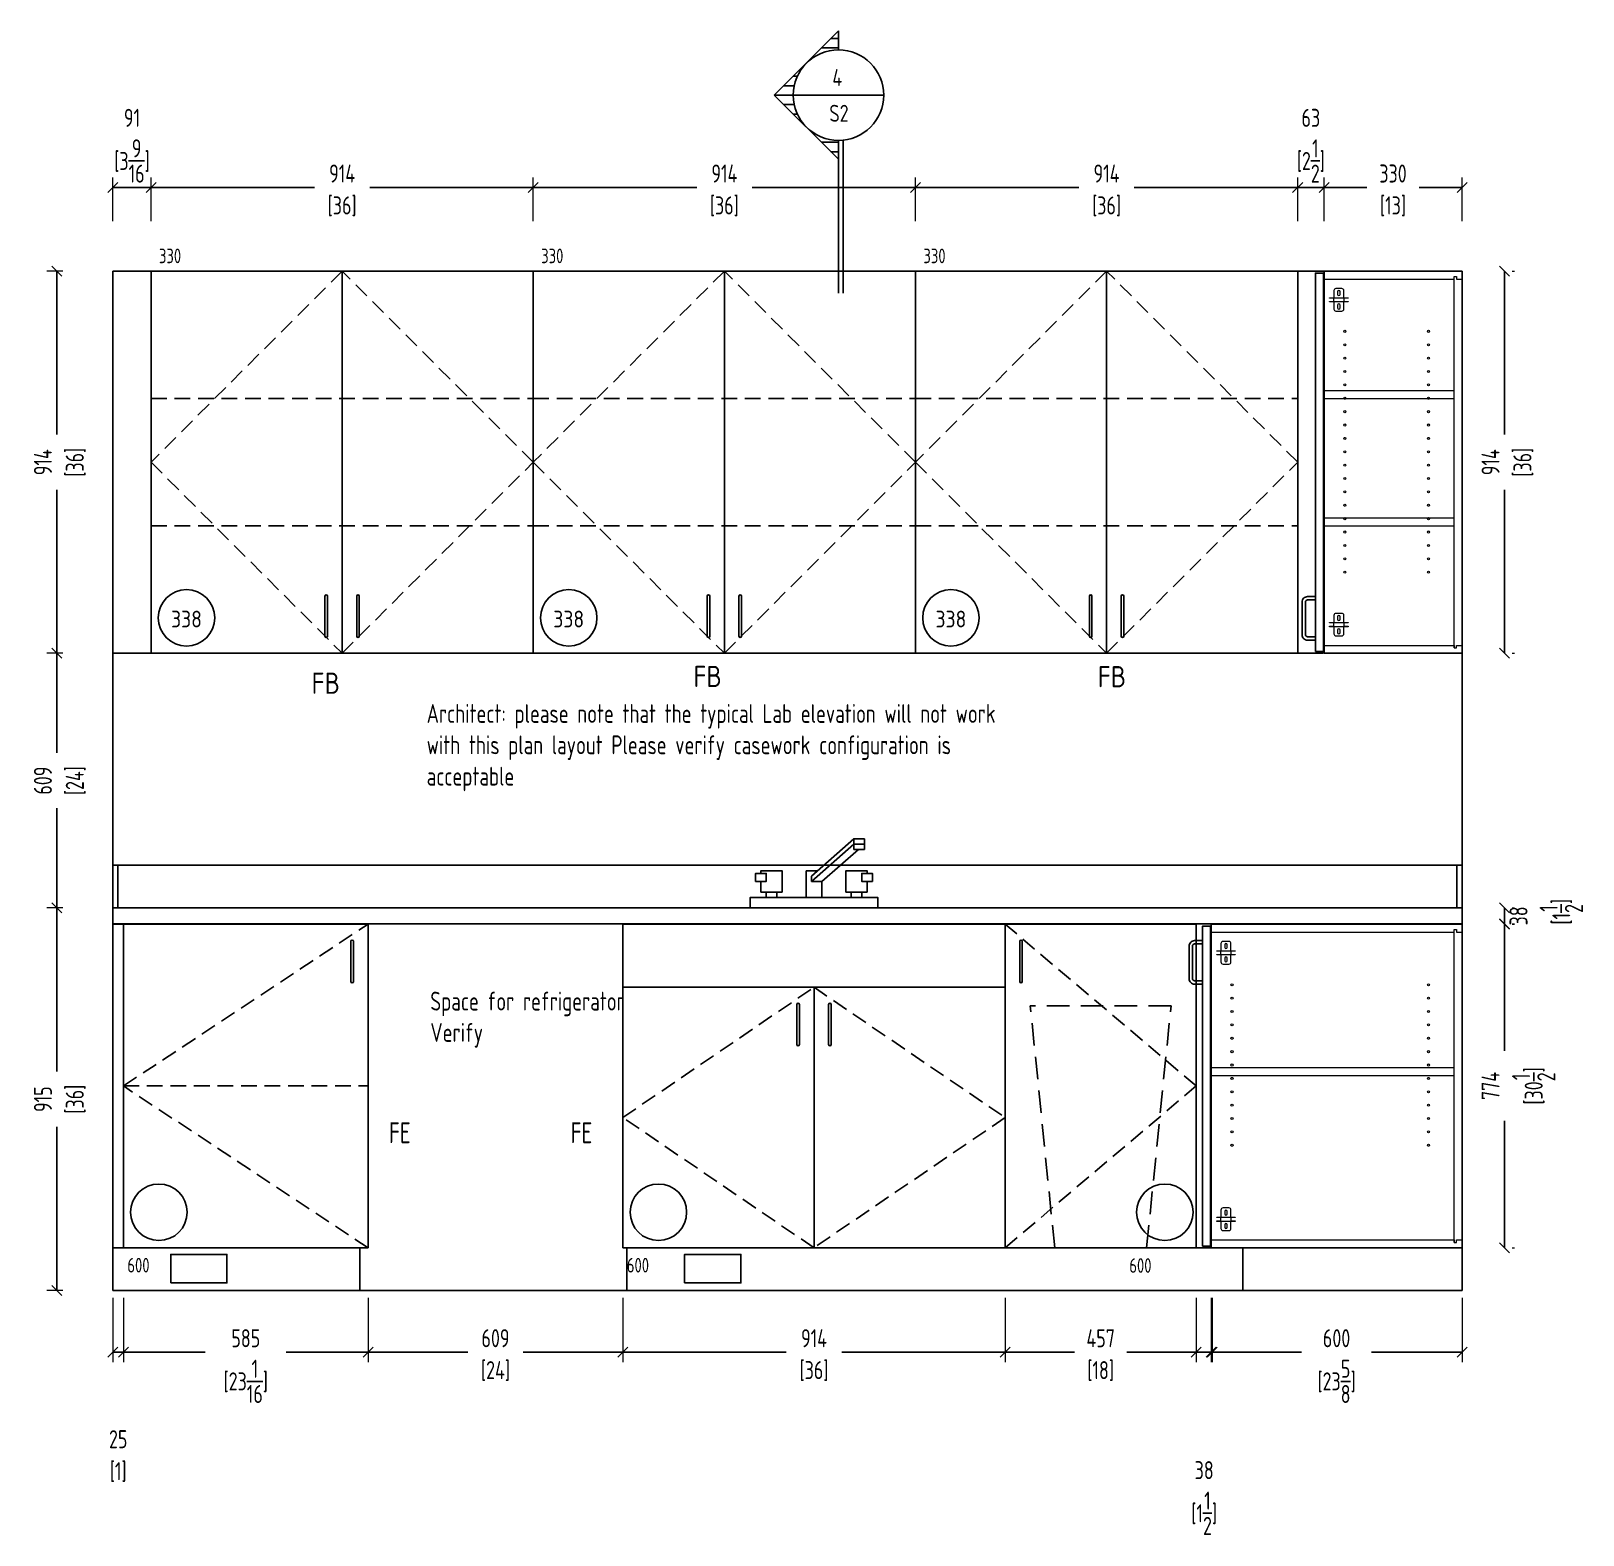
# Model space of a CAD drawing. Header units: millimetres. Extents: x -47782 to 27976, y -27086 to 15583.
# Drawn here: x -27508 to -23796, y -8428 to -4830 of the extents above; entities that cross this region are included whole.
import ezdxf
from ezdxf.enums import TextEntityAlignment as Align

# ---------------------------------------------------------------- set-up
doc = ezdxf.new("R2010")
doc.units = ezdxf.units.MM
doc.header["$LTSCALE"] = 150
doc.linetypes.add('HIDDEN', pattern=[0.375, 0.25, -0.125])
for name, color, linetype in [('1_11_BOXBASE', 4, 'Continuous'), ('1_2_BASES_PLAN', 8, 'HIDDEN'), ('1_8_TEXT', 7, 'Continuous'), ('1_CRP_DIMS', 7, 'Continuous'), ('1_CRP_DOORSWING', 2, 'HIDDEN'), ('1_CRP_ELEV', 4, 'Continuous'), ('1_CRP_SHELVES', 5, 'HIDDEN'), ('1_CRP_TEXT', 7, 'Continuous'), ('1_CRP_TOPS', 6, 'Continuous'), ('1_CRP_WALLS', 3, 'Continuous'), ('ANO3', 6, 'Continuous'), ('Lines', 7, 'Continuous')]:
    doc.layers.add(name, color=color, linetype=linetype)
doc.styles.add('FINE', font='archs.shx', dxfattribs={"width": 0.85})
doc.styles.get("Standard").update_dxf_attribs({"font": 'archquik.shx', "width": 0.85})
doc.dimstyles.new('24', dxfattribs={"dimscale": 24, "dimtxt": 1.8, "dimasz": 1, "dimexe": 1, "dimexo": 5, "dimgap": 0.5, "dimtad": 0, "dimdec": 0, "dimzin": 1, "dimdsep": 46, "dimtxsty": 'Standard', "dimblk": 'OBLIQUE', "dimcen": 0.1, "dimclrd": 1, "dimclre": 1, "dimclrt": 7, "dimadec": 0, "dimazin": 0, "dimtfac": 1, "dimtdec": 0, "dimtofl": 0, "dimtmove": 2, "dimatfit": 3, "dimfxl": 1, "dimtolj": 1, "dimtzin": 1, "dimlwe": 13, "dimarcsym": 0})

msp = doc.modelspace()

# ---------------------------------------------------------------- texts
at = {"layer": '1_8_TEXT'}
for p in [(-26836.6096, -6415.80819), (-25923.50414, -6399.65432), (-24956.69069, -6400.23271)]:
    msp.add_text('FB', height=50.71872, dxfattribs=at).set_placement(p)
at = {"layer": '1_CRP_TEXT', "width": 0.85}
for s, height, p in [('330', 35, (-27201.62762, -5385.86964)), ('330', 35, (-26287.62762, -5385.86965)), ('330', 35, (-25373.62762, -5385.86965)), ('FE', 50, (-26651.62763, -7490.86957)), ('FE', 50, (-26217.22764, -7490.86957)), ('600', 35, (-27277.24156, -7800.13087)), ('600', 35, (-26082.84157, -7800.13087)), ('600', 35, (-24881.22764, -7800.86957))]:
    msp.add_text(s, height=height, dxfattribs=at).set_placement(p)
at = {"layer": '1_CRP_TEXT', "char_height": 45, "attachment_point": 1}
for s, insert, width in [('Architect: please note that the typical Lab elevation will not work with this plan layout Please verify casework configuration is acceptable', (-26561.4239, -6440.35922), 1420.4005232), ('Space for refrigerator{\\fArial|b0|i0|c0|p34;\\P}Verify', (-26552.62966, -7128.4164), 461.4413685)]:
    msp.add_mtext(s, dxfattribs=dict(at, insert=insert, width=width))

# ---------------------------------------------------------------- blocks, each defined once
blk = doc.blocks.new('doublepullu')
for points in [[(-35, 137, 1), (-41, 137), (-41, 41, 1), (-35, 41)], [(41, 41), (41, 137, 1), (35, 137), (35, 41, 1)]]:
    blk.add_lwpolyline(points, format="xyb", close=True)
blk = doc.blocks.new('n')
blk.add_circle((84.8528, 84.8528), 67.5806)
at = {"flags": 8}
blk.add_attdef('NUMBER', text='', height=40, dxfattribs=at).set_placement((84.8528, 61.841), align=Align.CENTER)
blk = doc.blocks.new('_OBLIQUE')
at = {"color": 0, "linetype": 'ByBlock'}
blk.add_line((-0.5, -0.5), (0.5, 0.5), dxfattribs=at)
blk = doc.blocks.new('*D695')
at = {"layer": '1_CRP_DIMS', "color": 1, "linetype": 'Continuous', "lineweight": 13, "transparency": 16777216}
for p, q in [((-26306.6, -5284.9), (-26306.6, -5180.9)), ((-25392.6, -5284.9), (-25392.6, -5180.9))]:
    blk.add_line(p, q, dxfattribs=at)
at = {"layer": '1_CRP_DIMS', "color": 1, "linetype": 'ByBlock', "lineweight": -2, "transparency": 16777216}
for p, q in [((-26306.6, -5204.9), (-25915.8, -5204.9)), ((-25392.6, -5204.9), (-25783.4, -5204.9))]:
    blk.add_line(p, q, dxfattribs=at)
at = {"layer": 'Defpoints', "color": 0, "transparency": 16777216}
for p in [(-25392.6, -5204.9), (-26306.6, -5404.9), (-25392.6, -5404.9)]:
    blk.add_point(p, dxfattribs=at)
at = {"layer": '1_CRP_DIMS', "color": 1, "lineweight": -2, "transparency": 16777216, "xscale": 24, "yscale": 24, "zscale": 24, "rotation": 180}
blk.add_blockref('_OBLIQUE', (-26306.6, -5204.9), dxfattribs=at)
at = {"layer": '1_CRP_DIMS', "color": 1, "lineweight": -2, "transparency": 16777216, "xscale": 24, "yscale": 24, "zscale": 24}
blk.add_blockref('_OBLIQUE', (-25392.6, -5204.9), dxfattribs=at)
at = {"layer": '1_CRP_DIMS', "color": 7, "transparency": 16777216, "char_height": 43.2, "attachment_point": 5}
for s, insert in [('\\A1;914', (-25849.6, -5171.3)), ('\\A1;[36]', (-25849.6, -5249.8))]:
    blk.add_mtext(s, dxfattribs=dict(at, insert=insert))
blk = doc.blocks.new('*D696')
at = {"layer": '1_CRP_DIMS', "color": 1, "linetype": 'Continuous', "lineweight": 13, "transparency": 16777216}
for p, q in [((-27220.6, -5284.9), (-27220.6, -5180.9)), ((-26306.6, -5284.9), (-26306.6, -5180.9))]:
    blk.add_line(p, q, dxfattribs=at)
at = {"layer": '1_CRP_DIMS', "color": 1, "linetype": 'ByBlock', "lineweight": -2, "transparency": 16777216}
for p, q in [((-27220.6, -5204.9), (-26829.8, -5204.9)), ((-26306.6, -5204.9), (-26697.4, -5204.9))]:
    blk.add_line(p, q, dxfattribs=at)
at = {"layer": 'Defpoints', "color": 0, "transparency": 16777216}
for p in [(-26306.6, -5204.9), (-27220.6, -5404.9), (-26306.6, -5404.9)]:
    blk.add_point(p, dxfattribs=at)
at = {"layer": '1_CRP_DIMS', "color": 1, "lineweight": -2, "transparency": 16777216, "xscale": 24, "yscale": 24, "zscale": 24, "rotation": 180}
blk.add_blockref('_OBLIQUE', (-27220.6, -5204.9), dxfattribs=at)
at = {"layer": '1_CRP_DIMS', "color": 1, "lineweight": -2, "transparency": 16777216, "xscale": 24, "yscale": 24, "zscale": 24}
blk.add_blockref('_OBLIQUE', (-26306.6, -5204.9), dxfattribs=at)
at = {"layer": '1_CRP_DIMS', "color": 7, "transparency": 16777216, "char_height": 43.2, "attachment_point": 5}
for s, insert in [('\\A1;914', (-26763.6, -5171.3)), ('\\A1;[36]', (-26763.6, -5249.8))]:
    blk.add_mtext(s, dxfattribs=dict(at, insert=insert))
blk = doc.blocks.new('*D697')
at = {"layer": '1_CRP_DIMS', "color": 1, "linetype": 'Continuous', "lineweight": 13, "transparency": 16777216}
for p, q in [((-25392.6, -5284.9), (-25392.6, -5180.9)), ((-24478.6, -5284.9), (-24478.6, -5180.9))]:
    blk.add_line(p, q, dxfattribs=at)
at = {"layer": '1_CRP_DIMS', "color": 1, "linetype": 'ByBlock', "lineweight": -2, "transparency": 16777216}
for p, q in [((-25392.6, -5204.9), (-25001.8, -5204.9)), ((-24478.6, -5204.9), (-24869.4, -5204.9))]:
    blk.add_line(p, q, dxfattribs=at)
at = {"layer": 'Defpoints', "color": 0, "transparency": 16777216}
for p in [(-24478.6, -5204.9), (-25392.6, -5404.9), (-24478.6, -5404.9)]:
    blk.add_point(p, dxfattribs=at)
at = {"layer": '1_CRP_DIMS', "color": 1, "lineweight": -2, "transparency": 16777216, "xscale": 24, "yscale": 24, "zscale": 24, "rotation": 180}
blk.add_blockref('_OBLIQUE', (-25392.6, -5204.9), dxfattribs=at)
at = {"layer": '1_CRP_DIMS', "color": 1, "lineweight": -2, "transparency": 16777216, "xscale": 24, "yscale": 24, "zscale": 24}
blk.add_blockref('_OBLIQUE', (-24478.6, -5204.9), dxfattribs=at)
at = {"layer": '1_CRP_DIMS', "color": 7, "transparency": 16777216, "char_height": 43.2, "attachment_point": 5}
for s, insert in [('\\A1;914', (-24935.6, -5171.3)), ('\\A1;[36]', (-24935.6, -5249.8))]:
    blk.add_mtext(s, dxfattribs=dict(at, insert=insert))
blk = doc.blocks.new('*D698')
at = {"layer": '1_CRP_DIMS', "color": 1, "linetype": 'Continuous', "lineweight": 13, "transparency": 16777216}
for p, q in [((-27311.6, -5284.9), (-27311.6, -5180.9)), ((-27220.6, -5284.9), (-27220.6, -5180.9))]:
    blk.add_line(p, q, dxfattribs=at)
at = {"layer": '1_CRP_DIMS', "color": 1, "linetype": 'ByBlock', "lineweight": -2, "transparency": 16777216}
blk.add_line((-27311.6, -5204.9), (-27220.6, -5204.9), dxfattribs=at)
at = {"layer": 'Defpoints', "color": 0, "transparency": 16777216}
for p in [(-27220.6, -5204.9), (-27311.6, -5404.9), (-27220.6, -5404.9)]:
    blk.add_point(p, dxfattribs=at)
at = {"layer": '1_CRP_DIMS', "color": 1, "lineweight": -2, "transparency": 16777216, "xscale": 24, "yscale": 24, "zscale": 24, "rotation": 180}
blk.add_blockref('_OBLIQUE', (-27311.6, -5204.9), dxfattribs=at)
at = {"layer": '1_CRP_DIMS', "color": 1, "lineweight": -2, "transparency": 16777216, "xscale": 24, "yscale": 24, "zscale": 24}
blk.add_blockref('_OBLIQUE', (-27220.6, -5204.9), dxfattribs=at)
at = {"layer": '1_CRP_DIMS', "color": 7, "transparency": 16777216, "char_height": 43.2, "attachment_point": 5}
for s, insert in [('\\A1;91', (-27266.1, -5038.1)), ('\\A1;[3{\\H1x;\\S9/16;}]', (-27266.1, -5141.3))]:
    blk.add_mtext(s, dxfattribs=dict(at, insert=insert))
blk = doc.blocks.new('*D693')
at = {"layer": '1_CRP_DIMS', "color": 1, "linetype": 'Continuous', "lineweight": 13, "transparency": 16777216}
for p, q in [((-24478.6, -5284.9), (-24478.6, -5180.9)), ((-24415.6, -5284.9), (-24415.6, -5180.9))]:
    blk.add_line(p, q, dxfattribs=at)
at = {"layer": '1_CRP_DIMS', "color": 1, "linetype": 'ByBlock', "lineweight": -2, "transparency": 16777216}
blk.add_line((-24478.6, -5204.9), (-24415.6, -5204.9), dxfattribs=at)
at = {"layer": 'Defpoints', "color": 0, "transparency": 16777216}
for p in [(-24415.6, -5204.9), (-24478.6, -5404.9), (-24415.6, -5404.9)]:
    blk.add_point(p, dxfattribs=at)
at = {"layer": '1_CRP_DIMS', "color": 1, "lineweight": -2, "transparency": 16777216, "xscale": 24, "yscale": 24, "zscale": 24, "rotation": 180}
blk.add_blockref('_OBLIQUE', (-24478.6, -5204.9), dxfattribs=at)
at = {"layer": '1_CRP_DIMS', "color": 1, "lineweight": -2, "transparency": 16777216, "xscale": 24, "yscale": 24, "zscale": 24}
blk.add_blockref('_OBLIQUE', (-24415.6, -5204.9), dxfattribs=at)
at = {"layer": '1_CRP_DIMS', "color": 7, "transparency": 16777216, "char_height": 43.2, "attachment_point": 5}
for s, insert in [('\\A1;63', (-24447.1, -5038.1)), ('\\A1;[2{\\H1x;\\S1/2;}]', (-24447.1, -5141.3))]:
    blk.add_mtext(s, dxfattribs=dict(at, insert=insert))
blk = doc.blocks.new('*D694')
at = {"layer": '1_CRP_DIMS', "color": 1, "linetype": 'Continuous', "lineweight": 13, "transparency": 16777216}
for p, q in [((-24721.2, -7860.9), (-24721.2, -8014.9)), ((-24683.2, -7860.9), (-24683.2, -8014.9))]:
    blk.add_line(p, q, dxfattribs=at)
at = {"layer": '1_CRP_DIMS', "color": 1, "linetype": 'ByBlock', "lineweight": -2, "transparency": 16777216}
blk.add_line((-24721.2, -7990.9), (-24683.2, -7990.9), dxfattribs=at)
at = {"layer": 'Defpoints', "color": 0, "transparency": 16777216}
for p in [(-24721.2, -7740.9), (-24683.2, -7740.9), (-24683.2, -7990.9)]:
    blk.add_point(p, dxfattribs=at)
at = {"layer": '1_CRP_DIMS', "color": 1, "lineweight": -2, "transparency": 16777216, "xscale": 24, "yscale": 24, "zscale": 24, "rotation": 180}
blk.add_blockref('_OBLIQUE', (-24721.2, -7990.9), dxfattribs=at)
at = {"layer": '1_CRP_DIMS', "color": 1, "lineweight": -2, "transparency": 16777216, "xscale": 24, "yscale": 24, "zscale": 24}
blk.add_blockref('_OBLIQUE', (-24683.2, -7990.9), dxfattribs=at)
at = {"layer": '1_CRP_DIMS', "color": 7, "transparency": 16777216, "char_height": 43.2, "attachment_point": 5}
for s, insert in [('\\A1;38', (-24702.2, -8272.9)), ('\\A1;[1{\\H1x;\\S1/2;}]', (-24702.2, -8376.1))]:
    blk.add_mtext(s, dxfattribs=dict(at, insert=insert))
blk = doc.blocks.new('A$C7A7A7114')
at = {"layer": '1_2_BASES_PLAN'}
for p, q in [((-80.4, 9.8), (-120.9, 411.7)), ((112.8, 411.7), (-120.9, 411.7)), ((72.3, 9.8), (112.8, 411.7)), ((72.3, 9.8), (-80.4, 9.8))]:
    blk.add_line(p, q, dxfattribs=at)
blk = doc.blocks.new('A$C0A1240C9')
for p, q in [((-6.5, 114.1), (95.1, 203)), ((95.1, 190.3), (-6.5, 101.4)), ((95.1, 190.3), (95.1, 203)), ((95.1, 203), (120.5, 203)), ((95.1, 177.6), (95.1, 190.3)), ((120.5, 190.3), (95.1, 190.3)), ((120.5, 203), (120.5, 190.3)), ((120.5, 190.3), (120.5, 177.6)), ((106.3, 177.7), (18.9, 101.4)), ((120.5, 177.6), (95.1, 177.6)), ((-19.2, 126.8), (8, 126.8)), ((-19.2, 63.3), (-19.2, 126.8)), ((-6.5, 101.4), (-6.5, 114.1)), ((-114.4, 63.3), (-114.4, 76)), ((-89, 76), (-89, 63.3)), ((18.9, 101.4), (-6.5, 101.4)), ((18.9, 101.4), (18.9, 63.3)), ((88.8, 76), (88.8, 63.3)), ((114.2, 63.3), (114.2, 76))]:
    blk.add_line(p, q)
for points in [[(-139.8, 101.4), (-139.8, 120.5), (-114.4, 120.5), (-114.4, 101.4)], [(139.6, 101.4), (139.6, 120.5), (114.2, 120.5), (114.2, 101.4)], [(-152.5, 37.9), (-152.5, 63.3), (152.3, 63.3), (152.3, 37.9)]]:
    blk.add_lwpolyline(points, close=True)
for points in [[(-127.1, 120.5), (-127.1, 126.8), (-76.3, 126.8), (-76.3, 76), (-127.1, 76), (-127.1, 101.4)], [(126.9, 120.5), (126.9, 126.8), (76.1, 126.8), (76.1, 76), (126.9, 76), (126.9, 101.4)]]:
    blk.add_lwpolyline(points)
blk = doc.blocks.new('nt')
at = {"layer": '1_8_TEXT'}
blk.add_lwpolyline([(18, 18), (18, 86), (152.667, 86), (152.667, 18)], close=True, dxfattribs=at)
at = {"layer": '1_8_TEXT', "flags": 8}
blk.add_attdef('NUMBER', text='', height=40, dxfattribs=at).set_placement((85.3333, 28.9881), align=Align.CENTER)
blk = doc.blocks.new('*D701')
at = {"layer": '1_CRP_DIMS', "color": 1, "linetype": 'Continuous', "lineweight": 13, "transparency": 16777216}
for p, q in [((-27431.6, -6928.1), (-27469.6, -6928.1)), ((-27431.6, -7842.9), (-27469.6, -7842.9))]:
    blk.add_line(p, q, dxfattribs=at)
at = {"layer": '1_CRP_DIMS', "color": 1, "linetype": 'ByBlock', "lineweight": -2, "transparency": 16777216}
for p, q in [((-27445.6, -6928.1), (-27445.6, -7319.3)), ((-27445.6, -7842.9), (-27445.6, -7451.7))]:
    blk.add_line(p, q, dxfattribs=at)
at = {"layer": 'Defpoints', "color": 0, "transparency": 16777216}
for p in [(-27445.6, -6928.1), (-27311.6, -6928.1), (-27311.6, -7842.9)]:
    blk.add_point(p, dxfattribs=at)
at = {"layer": '1_CRP_DIMS', "color": 1, "lineweight": -2, "transparency": 16777216, "xscale": 24, "yscale": 24, "zscale": 24}
for p, rotation in [((-27445.6, -6928.1), 90), ((-27445.6, -7842.9), 270)]:
    blk.add_blockref('_OBLIQUE', p, dxfattribs=dict(at, rotation=rotation))
at = {"layer": '1_CRP_DIMS', "color": 7, "transparency": 16777216, "char_height": 43.2, "attachment_point": 5, "rotation": 90}
for s, insert in [('\\A1;915', (-27479.2, -7385.5)), ('\\A1;[36]', (-27400.7, -7385.5))]:
    blk.add_mtext(s, dxfattribs=dict(at, insert=insert))
blk = doc.blocks.new('*D702')
at = {"layer": '1_CRP_DIMS', "color": 1, "linetype": 'Continuous', "lineweight": 13, "transparency": 16777216}
for p, q in [((-27431.6, -6318.9), (-27469.6, -6318.9)), ((-27431.6, -6928.1), (-27469.6, -6928.1))]:
    blk.add_line(p, q, dxfattribs=at)
at = {"layer": '1_CRP_DIMS', "color": 1, "linetype": 'ByBlock', "lineweight": -2, "transparency": 16777216}
for p, q in [((-27445.6, -6318.9), (-27445.6, -6557.3)), ((-27445.6, -6928.1), (-27445.6, -6689.7))]:
    blk.add_line(p, q, dxfattribs=at)
at = {"layer": 'Defpoints', "color": 0, "transparency": 16777216}
for p in [(-27445.6, -6318.9), (-27311.6, -6318.9), (-27311.6, -6928.1)]:
    blk.add_point(p, dxfattribs=at)
at = {"layer": '1_CRP_DIMS', "color": 1, "lineweight": -2, "transparency": 16777216, "xscale": 24, "yscale": 24, "zscale": 24}
for p, rotation in [((-27445.6, -6318.9), 90), ((-27445.6, -6928.1), 270)]:
    blk.add_blockref('_OBLIQUE', p, dxfattribs=dict(at, rotation=rotation))
at = {"layer": '1_CRP_DIMS', "color": 7, "transparency": 16777216, "char_height": 43.2, "attachment_point": 5, "rotation": 90}
for s, insert in [('\\A1;609', (-27479.2, -6623.5)), ('\\A1;[24]', (-27400.7, -6623.5))]:
    blk.add_mtext(s, dxfattribs=dict(at, insert=insert))
blk = doc.blocks.new('*D703')
at = {"layer": '1_CRP_DIMS', "color": 1, "linetype": 'Continuous', "lineweight": 13, "transparency": 16777216}
for p, q in [((-27431.6, -5404.9), (-27469.6, -5404.9)), ((-27431.6, -6318.9), (-27469.6, -6318.9))]:
    blk.add_line(p, q, dxfattribs=at)
at = {"layer": '1_CRP_DIMS', "color": 1, "linetype": 'ByBlock', "lineweight": -2, "transparency": 16777216}
for p, q in [((-27445.6, -5404.9), (-27445.6, -5795.7)), ((-27445.6, -6318.9), (-27445.6, -5928.1))]:
    blk.add_line(p, q, dxfattribs=at)
at = {"layer": 'Defpoints', "color": 0, "transparency": 16777216}
for p in [(-27311.6, -5404.9), (-27445.6, -6318.9), (-27311.6, -6318.9)]:
    blk.add_point(p, dxfattribs=at)
at = {"layer": '1_CRP_DIMS', "color": 1, "lineweight": -2, "transparency": 16777216, "xscale": 24, "yscale": 24, "zscale": 24}
for p, rotation in [((-27445.6, -5404.9), 90), ((-27445.6, -6318.9), 270)]:
    blk.add_blockref('_OBLIQUE', p, dxfattribs=dict(at, rotation=rotation))
at = {"layer": '1_CRP_DIMS', "color": 7, "transparency": 16777216, "char_height": 43.2, "attachment_point": 5, "rotation": 90}
for s, insert in [('\\A1;914', (-27479.2, -5861.9)), ('\\A1;[36]', (-27400.7, -5861.9))]:
    blk.add_mtext(s, dxfattribs=dict(at, insert=insert))
blk = doc.blocks.new('*D704')
at = {"layer": '1_CRP_DIMS', "color": 1, "linetype": 'Continuous', "lineweight": 13, "transparency": 16777216}
for p, q in [((-26701.6, -7860.9), (-26701.6, -8014.9)), ((-26092.2, -7860.9), (-26092.2, -8014.9))]:
    blk.add_line(p, q, dxfattribs=at)
at = {"layer": '1_CRP_DIMS', "color": 1, "linetype": 'ByBlock', "lineweight": -2, "transparency": 16777216}
for p, q in [((-26701.6, -7990.9), (-26463.1, -7990.9)), ((-26092.2, -7990.9), (-26330.7, -7990.9))]:
    blk.add_line(p, q, dxfattribs=at)
at = {"layer": 'Defpoints', "color": 0, "transparency": 16777216}
for p in [(-26701.6, -7740.9), (-26092.2, -7740.9), (-26092.2, -7990.9)]:
    blk.add_point(p, dxfattribs=at)
at = {"layer": '1_CRP_DIMS', "color": 1, "lineweight": -2, "transparency": 16777216, "xscale": 24, "yscale": 24, "zscale": 24, "rotation": 180}
blk.add_blockref('_OBLIQUE', (-26701.6, -7990.9), dxfattribs=at)
at = {"layer": '1_CRP_DIMS', "color": 1, "lineweight": -2, "transparency": 16777216, "xscale": 24, "yscale": 24, "zscale": 24}
blk.add_blockref('_OBLIQUE', (-26092.2, -7990.9), dxfattribs=at)
at = {"layer": '1_CRP_DIMS', "color": 7, "transparency": 16777216, "char_height": 43.2, "attachment_point": 5}
for s, insert in [('\\A1;609', (-26396.9, -7957.3)), ('\\A1;[24]', (-26396.9, -8035.8))]:
    blk.add_mtext(s, dxfattribs=dict(at, insert=insert))
blk = doc.blocks.new('*D705')
at = {"layer": '1_CRP_DIMS', "color": 1, "linetype": 'ByBlock', "lineweight": -2, "transparency": 16777216}
for p, q in [((-23983.8, -6966.8), (-23983.8, -7270.1)), ((-23983.8, -7740.9), (-23983.8, -7437.5))]:
    blk.add_line(p, q, dxfattribs=at)
at = {"layer": '1_CRP_DIMS', "color": 1, "linetype": 'Continuous', "lineweight": 13, "transparency": 16777216}
for p, q in [((-23965.6, -6966.8), (-23959.8, -6966.8)), ((-23965.6, -7740.9), (-23959.8, -7740.9))]:
    blk.add_line(p, q, dxfattribs=at)
at = {"layer": 'Defpoints', "color": 0, "transparency": 16777216}
for p in [(-24085.6, -6966.8), (-23983.8, -6966.8), (-24085.6, -7740.9)]:
    blk.add_point(p, dxfattribs=at)
at = {"layer": '1_CRP_DIMS', "color": 1, "lineweight": -2, "transparency": 16777216, "xscale": 24, "yscale": 24, "zscale": 24}
for p, rotation in [((-23983.8, -6966.8), 90), ((-23983.8, -7740.9), 270)]:
    blk.add_blockref('_OBLIQUE', p, dxfattribs=dict(at, rotation=rotation))
at = {"layer": '1_CRP_DIMS', "color": 7, "transparency": 16777216, "char_height": 43.2, "attachment_point": 5, "rotation": 90}
for s, insert in [('\\A1;774', (-24017.4, -7353.8)), ('\\A1;[30{\\H1x;\\S1/2;}]', (-23914.2, -7353.8))]:
    blk.add_mtext(s, dxfattribs=dict(at, insert=insert))
blk = doc.blocks.new('*D700')
at = {"layer": '1_CRP_DIMS', "color": 1, "linetype": 'ByBlock', "lineweight": -2, "transparency": 16777216}
for p, q in [((-23983.8, -5404.9), (-23983.8, -5795.7)), ((-23983.8, -6318.9), (-23983.8, -5928.1))]:
    blk.add_line(p, q, dxfattribs=at)
at = {"layer": '1_CRP_DIMS', "color": 1, "linetype": 'Continuous', "lineweight": 13, "transparency": 16777216}
for p, q in [((-23965.6, -5404.9), (-23959.8, -5404.9)), ((-23965.6, -6318.9), (-23959.8, -6318.9))]:
    blk.add_line(p, q, dxfattribs=at)
at = {"layer": 'Defpoints', "color": 0, "transparency": 16777216}
for p in [(-24085.6, -5404.9), (-23983.8, -5404.9), (-24085.6, -6318.9)]:
    blk.add_point(p, dxfattribs=at)
at = {"layer": '1_CRP_DIMS', "color": 1, "lineweight": -2, "transparency": 16777216, "xscale": 24, "yscale": 24, "zscale": 24}
for p, rotation in [((-23983.8, -5404.9), 90), ((-23983.8, -6318.9), 270)]:
    blk.add_blockref('_OBLIQUE', p, dxfattribs=dict(at, rotation=rotation))
at = {"layer": '1_CRP_DIMS', "color": 7, "transparency": 16777216, "char_height": 43.2, "attachment_point": 5, "rotation": 90}
for s, insert in [('\\A1;914', (-24017.4, -5861.9)), ('\\A1;[36]', (-23938.9, -5861.9))]:
    blk.add_mtext(s, dxfattribs=dict(at, insert=insert))
blk = doc.blocks.new('*D706')
at = {"layer": '1_CRP_DIMS', "color": 1, "linetype": 'Continuous', "lineweight": 13, "transparency": 16777216}
for p, q in [((-24685.6, -7860.9), (-24685.6, -8014.9)), ((-24085.6, -7860.9), (-24085.6, -8014.9))]:
    blk.add_line(p, q, dxfattribs=at)
at = {"layer": '1_CRP_DIMS', "color": 1, "linetype": 'ByBlock', "lineweight": -2, "transparency": 16777216}
for p, q in [((-24685.6, -7990.9), (-24469.3, -7990.9)), ((-24085.6, -7990.9), (-24301.9, -7990.9))]:
    blk.add_line(p, q, dxfattribs=at)
at = {"layer": 'Defpoints', "color": 0, "transparency": 16777216}
for p in [(-24685.6, -7740.9), (-24085.6, -7740.9), (-24085.6, -7990.9)]:
    blk.add_point(p, dxfattribs=at)
at = {"layer": '1_CRP_DIMS', "color": 1, "lineweight": -2, "transparency": 16777216, "xscale": 24, "yscale": 24, "zscale": 24, "rotation": 180}
blk.add_blockref('_OBLIQUE', (-24685.6, -7990.9), dxfattribs=at)
at = {"layer": '1_CRP_DIMS', "color": 1, "lineweight": -2, "transparency": 16777216, "xscale": 24, "yscale": 24, "zscale": 24}
blk.add_blockref('_OBLIQUE', (-24085.6, -7990.9), dxfattribs=at)
at = {"layer": '1_CRP_DIMS', "color": 7, "transparency": 16777216, "char_height": 43.2, "attachment_point": 5}
for s, insert in [('\\A1;600', (-24385.6, -7957.3)), ('\\A1;[23{\\H1x;\\S5/8;}]', (-24385.6, -8060.5))]:
    blk.add_mtext(s, dxfattribs=dict(at, insert=insert))
blk = doc.blocks.new('*D699')
at = {"layer": '1_CRP_DIMS', "color": 1, "linetype": 'Continuous', "lineweight": 13, "transparency": 16777216}
for p, q in [((-24415.6, -5284.9), (-24415.6, -5180.9)), ((-24085.6, -5284.9), (-24085.6, -5180.9))]:
    blk.add_line(p, q, dxfattribs=at)
at = {"layer": '1_CRP_DIMS', "color": 1, "linetype": 'ByBlock', "lineweight": -2, "transparency": 16777216}
for p, q in [((-24415.6, -5204.9), (-24313.3, -5204.9)), ((-24085.6, -5204.9), (-24187.9, -5204.9))]:
    blk.add_line(p, q, dxfattribs=at)
at = {"layer": 'Defpoints', "color": 0, "transparency": 16777216}
for p in [(-24085.6, -5204.9), (-24415.6, -5404.9), (-24085.6, -5404.9)]:
    blk.add_point(p, dxfattribs=at)
at = {"layer": '1_CRP_DIMS', "color": 1, "lineweight": -2, "transparency": 16777216, "xscale": 24, "yscale": 24, "zscale": 24, "rotation": 180}
blk.add_blockref('_OBLIQUE', (-24415.6, -5204.9), dxfattribs=at)
at = {"layer": '1_CRP_DIMS', "color": 1, "lineweight": -2, "transparency": 16777216, "xscale": 24, "yscale": 24, "zscale": 24}
blk.add_blockref('_OBLIQUE', (-24085.6, -5204.9), dxfattribs=at)
at = {"layer": '1_CRP_DIMS', "color": 7, "transparency": 16777216, "char_height": 43.2, "attachment_point": 5}
for s, insert in [('\\A1;330', (-24250.6, -5171.3)), ('\\A1;[13]', (-24250.6, -5249.8))]:
    blk.add_mtext(s, dxfattribs=dict(at, insert=insert))
blk = doc.blocks.new('*U337')
at = {"color": 6}
blk.add_line((-4.26, 0), (4.26, 0), dxfattribs=at)
at = {"layer": 'ANO3'}
for p, q in [((0, 6.04), (-6.04, 0)), ((0, 4.26), (0, 6.04)), ((0, 4.44), (-1.6, 4.44)), ((0, 5.33), (-0.71, 5.33)), ((-2.36, 3.55), (-2.49, 3.55)), ((-3.87, 1.78), (-4.26, 1.78)), ((-3.33, 2.66), (-3.37, 2.66)), ((0, -6.04), (-6.04, 0)), ((-4.26, 0), (-6.04, 0)), ((-4.17, 0.89), (-5.15, 0.89)), ((-4.17, -0.89), (-5.15, -0.89)), ((-3.87, -1.78), (-4.26, -1.78)), ((-3.33, -2.66), (-3.37, -2.66)), ((-2.36, -3.55), (-2.49, -3.55)), ((0, -4.26), (0, -18.64)), ((0.44, -4.24), (0.44, -18.64)), ((0, -4.44), (-1.6, -4.44)), ((0, -5.33), (-0.71, -5.33))]:
    blk.add_line(p, q, dxfattribs=at)
blk.add_circle((0, 0), 4.26, dxfattribs=at)
at = {"color": 7, "style": 'FINE', "width": 0.9}
for tag, p in [('SEC', (-0.11, 0.86)), ('PAGE', (0.05, -2.51))]:
    blk.add_attdef(tag, text='', height=1.6, dxfattribs=at).set_placement(p, align=Align.CENTER)
blk = doc.blocks.new('*D707')
at = {"layer": '1_CRP_DIMS', "color": 1, "linetype": 'Continuous', "lineweight": 13, "transparency": 16777216}
for p, q in [((-27311.6, -7860.9), (-27311.6, -8014.9)), ((-27286.6, -7860.9), (-27286.6, -8014.9))]:
    blk.add_line(p, q, dxfattribs=at)
at = {"layer": '1_CRP_DIMS', "color": 1, "linetype": 'ByBlock', "lineweight": -2, "transparency": 16777216}
blk.add_line((-27311.6, -7990.9), (-27286.6, -7990.9), dxfattribs=at)
at = {"layer": 'Defpoints', "color": 0, "transparency": 16777216}
for p in [(-27311.6, -7740.9), (-27286.6, -7740.9), (-27286.6, -7990.9)]:
    blk.add_point(p, dxfattribs=at)
at = {"layer": '1_CRP_DIMS', "color": 1, "lineweight": -2, "transparency": 16777216, "xscale": 24, "yscale": 24, "zscale": 24, "rotation": 180}
blk.add_blockref('_OBLIQUE', (-27311.6, -7990.9), dxfattribs=at)
at = {"layer": '1_CRP_DIMS', "color": 1, "lineweight": -2, "transparency": 16777216, "xscale": 24, "yscale": 24, "zscale": 24}
blk.add_blockref('_OBLIQUE', (-27286.6, -7990.9), dxfattribs=at)
at = {"layer": '1_CRP_DIMS', "color": 7, "transparency": 16777216, "char_height": 43.2, "attachment_point": 5}
for s, insert in [('\\A1;25', (-27299.1, -8198.8)), ('\\A1;[1]', (-27299.1, -8277.3))]:
    blk.add_mtext(s, dxfattribs=dict(at, insert=insert))
blk = doc.blocks.new('sngldrpulll')
blk.add_lwpolyline([(-41, -137, 1), (-35, -137), (-35, -41, 1), (-41, -41)], format="xyb", close=True)
blk = doc.blocks.new('*D708')
at = {"layer": '1_CRP_DIMS', "color": 1, "linetype": 'Continuous', "lineweight": 13, "transparency": 16777216}
for p, q in [((-27286.6, -7860.9), (-27286.6, -8014.9)), ((-26701.6, -7860.9), (-26701.6, -8014.9))]:
    blk.add_line(p, q, dxfattribs=at)
at = {"layer": '1_CRP_DIMS', "color": 1, "linetype": 'ByBlock', "lineweight": -2, "transparency": 16777216}
for p, q in [((-27286.6, -7990.9), (-27090.9, -7990.9)), ((-26701.6, -7990.9), (-26897.3, -7990.9))]:
    blk.add_line(p, q, dxfattribs=at)
at = {"layer": 'Defpoints', "color": 0, "transparency": 16777216}
for p in [(-27286.6, -7740.9), (-26701.6, -7740.9), (-26701.6, -7990.9)]:
    blk.add_point(p, dxfattribs=at)
at = {"layer": '1_CRP_DIMS', "color": 1, "lineweight": -2, "transparency": 16777216, "xscale": 24, "yscale": 24, "zscale": 24, "rotation": 180}
blk.add_blockref('_OBLIQUE', (-27286.6, -7990.9), dxfattribs=at)
at = {"layer": '1_CRP_DIMS', "color": 1, "lineweight": -2, "transparency": 16777216, "xscale": 24, "yscale": 24, "zscale": 24}
blk.add_blockref('_OBLIQUE', (-26701.6, -7990.9), dxfattribs=at)
at = {"layer": '1_CRP_DIMS', "color": 7, "transparency": 16777216, "char_height": 43.2, "attachment_point": 5}
for s, insert in [('\\A1;585', (-26994.1, -7957.3)), ('\\A1;[23{\\H1x;\\S1/16;}]', (-26994.1, -8060.5))]:
    blk.add_mtext(s, dxfattribs=dict(at, insert=insert))
blk = doc.blocks.new('doublepullb')
for points in [[(-35, 137, 1), (-41, 137), (-41, 41, 1), (-35, 41)], [(41, 41), (41, 137, 1), (35, 137), (35, 41, 1)]]:
    blk.add_lwpolyline(points, format="xyb", close=True)
blk = doc.blocks.new('*D709')
at = {"layer": '1_CRP_DIMS', "color": 1, "linetype": 'Continuous', "lineweight": 13, "transparency": 16777216}
for p, q in [((-26092.2, -7860.9), (-26092.2, -8014.9)), ((-25178.2, -7860.9), (-25178.2, -8014.9))]:
    blk.add_line(p, q, dxfattribs=at)
at = {"layer": '1_CRP_DIMS', "color": 1, "linetype": 'ByBlock', "lineweight": -2, "transparency": 16777216}
for p, q in [((-26092.2, -7990.9), (-25701.4, -7990.9)), ((-25178.2, -7990.9), (-25569, -7990.9))]:
    blk.add_line(p, q, dxfattribs=at)
at = {"layer": 'Defpoints', "color": 0, "transparency": 16777216}
for p in [(-26092.2, -7740.9), (-25178.2, -7740.9), (-25178.2, -7990.9)]:
    blk.add_point(p, dxfattribs=at)
at = {"layer": '1_CRP_DIMS', "color": 1, "lineweight": -2, "transparency": 16777216, "xscale": 24, "yscale": 24, "zscale": 24, "rotation": 180}
blk.add_blockref('_OBLIQUE', (-26092.2, -7990.9), dxfattribs=at)
at = {"layer": '1_CRP_DIMS', "color": 1, "lineweight": -2, "transparency": 16777216, "xscale": 24, "yscale": 24, "zscale": 24}
blk.add_blockref('_OBLIQUE', (-25178.2, -7990.9), dxfattribs=at)
at = {"layer": '1_CRP_DIMS', "color": 7, "transparency": 16777216, "char_height": 43.2, "attachment_point": 5}
for s, insert in [('\\A1;914', (-25635.2, -7957.3)), ('\\A1;[36]', (-25635.2, -8035.8))]:
    blk.add_mtext(s, dxfattribs=dict(at, insert=insert))
blk = doc.blocks.new('sngldrpullr')
blk.add_lwpolyline([(35, -137, 1), (41, -137), (41, -41, 1), (35, -41)], format="xyb", close=True)
blk = doc.blocks.new('*D710')
at = {"layer": '1_CRP_DIMS', "color": 1, "linetype": 'Continuous', "lineweight": 13, "transparency": 16777216}
for p, q in [((-25178.2, -7860.9), (-25178.2, -8014.9)), ((-24721.2, -7860.9), (-24721.2, -8014.9))]:
    blk.add_line(p, q, dxfattribs=at)
at = {"layer": '1_CRP_DIMS', "color": 1, "linetype": 'ByBlock', "lineweight": -2, "transparency": 16777216}
for p, q in [((-25178.2, -7990.9), (-25012.4, -7990.9)), ((-24721.2, -7990.9), (-24887, -7990.9))]:
    blk.add_line(p, q, dxfattribs=at)
at = {"layer": 'Defpoints', "color": 0, "transparency": 16777216}
for p in [(-25178.2, -7740.9), (-24721.2, -7740.9), (-24721.2, -7990.9)]:
    blk.add_point(p, dxfattribs=at)
at = {"layer": '1_CRP_DIMS', "color": 1, "lineweight": -2, "transparency": 16777216, "xscale": 24, "yscale": 24, "zscale": 24, "rotation": 180}
blk.add_blockref('_OBLIQUE', (-25178.2, -7990.9), dxfattribs=at)
at = {"layer": '1_CRP_DIMS', "color": 1, "lineweight": -2, "transparency": 16777216, "xscale": 24, "yscale": 24, "zscale": 24}
blk.add_blockref('_OBLIQUE', (-24721.2, -7990.9), dxfattribs=at)
at = {"layer": '1_CRP_DIMS', "color": 7, "transparency": 16777216, "char_height": 43.2, "attachment_point": 5}
for s, insert in [('\\A1;457', (-24949.7, -7957.3)), ('\\A1;[18]', (-24949.7, -8035.8))]:
    blk.add_mtext(s, dxfattribs=dict(at, insert=insert))
blk = doc.blocks.new('*D711')
at = {"layer": '1_CRP_DIMS', "color": 1, "linetype": 'ByBlock', "lineweight": -2, "transparency": 16777216}
blk.add_line((-23983.8, -6966.1), (-23983.8, -6928.1), dxfattribs=at)
at = {"layer": '1_CRP_DIMS', "color": 1, "linetype": 'Continuous', "lineweight": 13, "transparency": 16777216}
for p, q in [((-23965.6, -6928.1), (-23959.8, -6928.1)), ((-23965.6, -6966.1), (-23959.8, -6966.1))]:
    blk.add_line(p, q, dxfattribs=at)
at = {"layer": 'Defpoints', "color": 0, "transparency": 16777216}
for p in [(-24085.6, -6928.1), (-23983.8, -6928.1), (-24085.6, -6966.1)]:
    blk.add_point(p, dxfattribs=at)
at = {"layer": '1_CRP_DIMS', "color": 1, "lineweight": -2, "transparency": 16777216, "xscale": 24, "yscale": 24, "zscale": 24}
for p, rotation in [((-23983.8, -6928.1), 90), ((-23983.8, -6966.1), 270)]:
    blk.add_blockref('_OBLIQUE', p, dxfattribs=dict(at, rotation=rotation))
at = {"layer": '1_CRP_DIMS', "color": 7, "transparency": 16777216, "insert": (-23884.2, -6947.1), "char_height": 43.2, "attachment_point": 5, "rotation": 90}
blk.add_mtext('\\A1;38\\P [1{\\H1x;\\S1/2;}]', dxfattribs=at)

# ---------------------------------------------------------------- dimensions: what is measured, and where the dimension line sits
at = {"layer": '1_CRP_DIMS'}
for base, p1, p2, picture, middle in [((-27220.62762, -5204.86957), (-27311.62762, -5404.86957), (-27220.62762, -5404.86957), '*D698', (-27266.12762, -5071.66957)), ((-24415.62762, -5204.86972), (-24478.62762, -5404.86958), (-24415.62762, -5404.86965), '*D693', (-24447.12762, -5071.66972)), ((-26306.62762, -5204.86964), (-27220.62762, -5404.86964), (-26306.62762, -5404.86964), '*D696', (-26763.62762, -5204.86964)), ((-25392.62762, -5204.86965), (-26306.62762, -5404.86965), (-25392.62762, -5404.86965), '*D695', (-25849.62762, -5204.86965)), ((-24478.62762, -5204.86965), (-25392.62762, -5404.86965), (-24478.62762, -5404.86965), '*D697', (-24935.62762, -5204.86965)), ((-24085.62762, -5204.86972), (-24415.62762, -5404.86965), (-24085.62762, -5404.86958), '*D699', (-24250.62762, -5204.86972)), ((-27286.62763, -7990.86957), (-27311.62763, -7740.86957), (-27286.62763, -7740.86957), '*D707', (-27299.12763, -8232.41243)), ((-26701.62763, -7990.86957), (-27286.62763, -7740.86957), (-26701.62763, -7740.86957), '*D708', (-26994.12763, -7990.86957)), ((-26092.22764, -7990.86957), (-26701.62763, -7740.86957), (-26092.22764, -7740.86957), '*D704', (-26396.92764, -7990.86957)), ((-25178.22764, -7990.86957), (-26092.22764, -7740.86957), (-25178.22764, -7740.86957), '*D709', (-25635.22764, -7990.86957)), ((-24721.22764, -7990.86957), (-25178.22764, -7740.86957), (-24721.22764, -7740.86957), '*D710', (-24949.72764, -7990.86957)), ((-24683.22764, -7990.86945), (-24721.22764, -7740.86957), (-24683.22764, -7740.86957), '*D694', (-24702.22764, -8306.46945)), ((-24085.62763, -7990.86945), (-24685.62763, -7740.86957), (-24085.62763, -7740.86969), '*D706', (-24385.62763, -7990.86945))]:
    dim = msp.add_linear_dim(base=base, p1=p1, p2=p2, dimstyle='24', override={"dimpost": '\\X'}, dxfattribs=at)
    dim.commit()
    dim.dimension.update_dxf_attribs({"geometry": picture, "text_midpoint": middle})
for base, p1, p2, picture, middle in [((-27445.60171, -6318.86957), (-27311.62762, -5404.86957), (-27311.62762, -6318.86957), '*D703', (-27445.60171, -5861.86957)), ((-23983.83525, -5404.86958), (-24085.62762, -6318.86965), (-24085.62761, -5404.86958), '*D700', (-23983.83525, -5861.86962)), ((-27445.60171, -6318.86957), (-27311.62763, -6928.06957), (-27311.62763, -6318.86957), '*D702', (-27445.60171, -6623.46957)), ((-27445.60171, -6928.06957), (-27311.62763, -7842.86957), (-27311.62763, -6928.06957), '*D701', (-27445.60171, -7385.46957)), ((-23983.83525, -6966.76962), (-24085.62763, -7740.86969), (-24085.62763, -6966.76962), '*D705', (-23983.83525, -7353.81965))]:
    dim = msp.add_linear_dim(base=base, p1=p1, p2=p2, angle=90, dimstyle='24', override={"dimpost": '\\X'}, dxfattribs=at)
    dim.commit()
    dim.dimension.update_dxf_attribs({"geometry": picture, "text_midpoint": middle})
dim = msp.add_linear_dim(base=(-23983.83525, -6928.06959), p1=(-24085.62763, -6966.06957), p2=(-24085.62763, -6928.06959), angle=90, dimstyle='24', override={"dimpost": '\\X'}, dxfattribs=at)
dim.commit()
dim.dimension.update_dxf_attribs({"geometry": '*D711', "text_midpoint": (-23884.24597, -6947.06958), "dimtype": 160})

# ---------------------------------------------------------------- linework, layer by layer
at = {"layer": '1_11_BOXBASE'}
for p, q in [((-24478.62762, -6318.86965), (-24417.12762, -6318.86972)), ((-27311.62763, -6826.06957), (-27299.62763, -6826.06957)), ((-27311.62763, -6928.06957), (-27299.62763, -6928.06957)), ((-24685.62763, -7740.86969), (-24721.22764, -7740.86969)), ((-24609.62763, -7740.86969), (-24609.62763, -7842.86958))]:
    msp.add_line(p, q, dxfattribs=at)
at = {"layer": '1_CRP_DOORSWING'}
for points in [[(-26763.62762, -5404.86964), (-27220.62762, -5861.86964), (-26763.62762, -6318.86964), (-26306.62762, -5861.86964), (-26763.62762, -5404.86964)], [(-25849.62762, -5404.86965), (-26306.62762, -5861.86965), (-25849.62762, -6318.86965), (-25392.62762, -5861.86965), (-25849.62762, -5404.86965)], [(-24935.62762, -5404.86965), (-25392.62762, -5861.86965), (-24935.62762, -6318.86965), (-24478.62762, -5861.86965), (-24935.62762, -5404.86965)], [(-26701.62763, -7740.86957), (-27286.62763, -7353.86957), (-26701.62763, -6966.86957)], [(-25178.22764, -7740.86957), (-24721.22764, -7353.86957), (-25178.22764, -6966.86957)], [(-25635.22764, -7740.86957), (-26092.22764, -7429.36957), (-25635.22764, -7117.86957), (-25178.22764, -7429.36957), (-25635.22764, -7740.86957)]]:
    msp.add_lwpolyline(points, dxfattribs=at)
at = {"layer": '1_CRP_ELEV'}
for p, q in [((-26763.62762, -5404.86964), (-26763.62762, -6318.86964)), ((-25849.62762, -5404.86965), (-25849.62762, -6318.86965)), ((-24935.62762, -5404.86965), (-24935.62762, -6318.86965)), ((-24468.12762, -6196.36972), (-24468.12762, -6274.36972)), ((-24460.12762, -6274.36972), (-24460.12762, -6196.36972)), ((-24436.12762, -6183.36972), (-24455.12762, -6183.36972)), ((-24706.1276, -7006.26962), (-24725.1276, -7006.26962)), ((-24738.1276, -7019.26962), (-24738.1276, -7097.26962)), ((-24730.1276, -7097.26962), (-24730.1276, -7019.26962)), ((-25178.22764, -7117.86957), (-26092.22764, -7117.86957)), ((-25635.22764, -7740.86957), (-25635.22764, -7117.86957))]:
    msp.add_line(p, q, dxfattribs=at)
for points in [[(-27311.62762, -5404.86957), (-27220.62762, -5404.86957), (-27220.62762, -6318.86957), (-27311.62762, -6318.86957), (-27311.62762, -5404.86957)], [(-27220.62762, -5404.86964), (-26306.62762, -5404.86964), (-26306.62762, -6318.86964), (-27220.62762, -6318.86964), (-27220.62762, -5404.86964)], [(-26306.62762, -5404.86965), (-25392.62762, -5404.86965), (-25392.62762, -6318.86965), (-26306.62762, -6318.86965), (-26306.62762, -5404.86965)], [(-25392.62762, -5404.86965), (-24478.62762, -5404.86965), (-24478.62762, -6318.86965), (-25392.62762, -6318.86965), (-25392.62762, -5404.86965)], [(-24436.12762, -6314.36972), (-24417.12762, -6314.36972), (-24417.12762, -5409.36972), (-24436.12762, -5409.36972), (-24436.12762, -6314.36972)], [(-24415.62762, -6318.86972), (-24085.62762, -6318.86965), (-24085.62762, -5404.86965), (-24415.62762, -5404.86972), (-24415.62762, -6318.86972)], [(-24455.12762, -6191.36972), (-24436.12762, -6191.36972), (-24436.12762, -6183.36972)], [(-24455.12762, -6287.36972), (-24436.12762, -6287.36972), (-24436.12762, -6279.36972), (-24455.12762, -6279.36972)], [(-27311.62763, -7740.86957), (-27286.62763, -7740.86957), (-27286.62763, -6966.86957), (-27311.62763, -6966.86957), (-27311.62763, -7740.86957)], [(-27286.62763, -7740.86957), (-26701.62763, -7740.86957), (-26701.62763, -6966.86957), (-27286.62763, -6966.86957), (-27286.62763, -7740.86957)], [(-26092.22764, -7740.86957), (-25178.22764, -7740.86957), (-25178.22764, -6966.86957), (-26092.22764, -6966.86957), (-26092.22764, -7740.86957)], [(-25178.22764, -7740.86957), (-24721.22764, -7740.86957), (-24721.22764, -6966.86957), (-25178.22764, -6966.86957), (-25178.22764, -7740.86957)], [(-24706.1276, -7736.76962), (-24687.1276, -7736.76962), (-24687.1276, -6971.26962), (-24706.1276, -6971.26962), (-24706.1276, -7736.76962)], [(-24685.6276, -7741.26962), (-24085.6276, -7741.26962), (-24085.6276, -6966.76962), (-24685.6276, -6966.76962), (-24685.6276, -7741.26962)], [(-24725.1276, -7014.26962), (-24706.1276, -7014.26962), (-24706.1276, -7006.26962)], [(-24725.1276, -7110.26962), (-24706.1276, -7110.26962), (-24706.1276, -7102.26962), (-24725.1276, -7102.26962)], [(-27311.62763, -7842.86957), (-26721.62763, -7842.86957), (-26721.62763, -7740.86957), (-27311.62763, -7740.86957), (-27311.62763, -7842.86957)], [(-26082.62763, -7842.86969), (-24609.62763, -7842.86969), (-24609.62763, -7740.86969), (-26082.62763, -7740.86969), (-26082.62763, -7842.86969)]]:
    msp.add_lwpolyline(points, dxfattribs=at)
for centre, radius, start, end in [((-24455.12766, -6196.36968), 12.99996, 89.99982169, 180.00017816), ((-24455.14281, -6196.35453), 4.98483, 89.82537886, 180.17462099), ((-24455.12766, -6274.36976), 12.99996, 179.99982169, 270.00017816), ((-24455.14281, -6274.38491), 4.98483, 179.82537886, 270.17462099), ((-24725.12764, -7019.26958), 12.99996, 89.99982169, 180.00017816), ((-24725.1428, -7019.25443), 4.98483, 89.82537886, 180.17462099), ((-24725.12764, -7097.26966), 12.99996, 179.99982169, 270.00017816), ((-24725.1428, -7097.28481), 4.98483, 179.82537886, 270.17462099)]:
    msp.add_arc(centre, radius, start, end, dxfattribs=at)
at = {"layer": '1_CRP_SHELVES'}
for p, q in [((-27220.62762, -5709.53631), (-26306.62762, -5709.53631)), ((-26306.62762, -5709.53631), (-25392.62762, -5709.53631)), ((-25392.62762, -5709.53631), (-24478.62762, -5709.53631)), ((-27220.62762, -6014.20297), (-26306.62762, -6014.20297)), ((-26306.62762, -6014.20298), (-25392.62762, -6014.20298)), ((-25392.62762, -6014.20298), (-24478.62762, -6014.20298)), ((-27286.62763, -7353.86957), (-26701.62763, -7353.86957))]:
    msp.add_line(p, q, dxfattribs=at)
at = {"layer": '1_CRP_TOPS'}
for p, q in [((-27311.62763, -6826.06957), (-27311.62763, -6896.06957)), ((-27311.62763, -6826.06957), (-24085.62763, -6826.06957)), ((-24085.62763, -6826.06957), (-24085.62763, -6896.06957)), ((-27311.62763, -6966.06957), (-27311.62763, -6896.06957)), ((-24085.62763, -6966.06957), (-24085.62763, -6896.06957)), ((-27311.62763, -6928.06957), (-24085.62763, -6928.06957)), ((-27311.62763, -6966.06957), (-24085.62763, -6966.06957))]:
    msp.add_line(p, q, dxfattribs=at)
for points in [[(-27311.62763, -6826.06957), (-27299.62763, -6826.06957), (-27299.62763, -6928.06957), (-27311.62763, -6928.06957)], [(-24097.62762, -6826.06959), (-24085.62762, -6826.06959), (-24085.62762, -6928.06959), (-24097.62762, -6928.06959)]]:
    msp.add_lwpolyline(points, close=True, dxfattribs=at)
at = {"layer": '1_CRP_WALLS'}
msp.add_lwpolyline([(-24085.62762, -5404.86958), (-27311.62762, -5404.86957), (-27311.62763, -7842.86957), (-24085.62763, -7842.86958), (-24085.62762, -5404.86958)], dxfattribs=at)
at = {"layer": 'Lines', "color": 8, "linetype": 'Continuous', "lineweight": 0}
for p, q in [((-24392.12762, -5451.36972), (-24392.12762, -5468.36972)), ((-24373.12762, -5446.36972), (-24387.12762, -5446.36972)), ((-24383.12762, -5454.36972), (-24383.12762, -5460.36972)), ((-24377.12762, -5460.36972), (-24377.12762, -5454.36972)), ((-24368.12762, -5468.36972), (-24368.12762, -5451.36972)), ((-24104.62762, -6305.86965), (-24104.62762, -5423.86965)), ((-24392.12762, -5478.36972), (-24392.12762, -5495.36972)), ((-24383.12762, -5486.36972), (-24383.12762, -5492.36972)), ((-24377.12762, -5492.36972), (-24377.12762, -5486.36972)), ((-24368.12762, -5495.36972), (-24368.12762, -5478.36972)), ((-24387.12762, -5500.36972), (-24373.12762, -5500.36972)), ((-24415.62762, -5690.53639), (-24104.62762, -5690.53632)), ((-24415.62762, -5709.53639), (-24104.62762, -5709.53632)), ((-24415.62762, -5995.20305), (-24104.62762, -5995.20299)), ((-24415.62762, -6014.20305), (-24104.62762, -6014.20299)), ((-24392.12762, -6228.36972), (-24392.12762, -6245.36972)), ((-24373.12762, -6223.36972), (-24387.12762, -6223.36972)), ((-24383.12762, -6231.36972), (-24383.12762, -6237.36972)), ((-24377.12762, -6237.36972), (-24377.12762, -6231.36972)), ((-24368.12762, -6245.36972), (-24368.12762, -6228.36972)), ((-24392.12762, -6255.36972), (-24392.12762, -6272.36972)), ((-24383.12762, -6263.36972), (-24383.12762, -6269.36972)), ((-24377.12762, -6269.36972), (-24377.12762, -6263.36972)), ((-24368.12762, -6272.36972), (-24368.12762, -6255.36972)), ((-24387.12762, -6277.36972), (-24373.12762, -6277.36972)), ((-24662.1276, -7013.26962), (-24662.1276, -7030.26962)), ((-24643.1276, -7008.26962), (-24657.1276, -7008.26962)), ((-24638.1276, -7030.26962), (-24638.1276, -7013.26962)), ((-24104.6276, -7728.26962), (-24104.6276, -6985.76962)), ((-24662.1276, -7040.26962), (-24662.1276, -7057.26962)), ((-24653.1276, -7016.26962), (-24653.1276, -7022.26962)), ((-24653.1276, -7048.26962), (-24653.1276, -7054.26962)), ((-24647.1276, -7022.26962), (-24647.1276, -7016.26962)), ((-24647.1276, -7054.26962), (-24647.1276, -7048.26962)), ((-24638.1276, -7057.26962), (-24638.1276, -7040.26962)), ((-24657.1276, -7062.26962), (-24643.1276, -7062.26962)), ((-24685.6276, -7309.76962), (-24104.6276, -7309.76962)), ((-24685.6276, -7328.76962), (-24104.6276, -7328.76962)), ((-24662.1276, -7650.76962), (-24662.1276, -7667.76962)), ((-24662.1276, -7677.76962), (-24662.1276, -7694.76962)), ((-24643.1276, -7645.76962), (-24657.1276, -7645.76962)), ((-24653.1276, -7653.76962), (-24653.1276, -7659.76962)), ((-24647.1276, -7659.76962), (-24647.1276, -7653.76962)), ((-24638.1276, -7667.76962), (-24638.1276, -7650.76962)), ((-24638.1276, -7694.76962), (-24638.1276, -7677.76962)), ((-24657.1276, -7699.76962), (-24643.1276, -7699.76962)), ((-24653.1276, -7685.76962), (-24653.1276, -7691.76962)), ((-24647.1276, -7691.76962), (-24647.1276, -7685.76962))]:
    msp.add_line(p, q, dxfattribs=at)
for points in [[(-24415.62762, -5423.86972), (-24104.62762, -5423.86965), (-24104.62762, -5417.86965), (-24098.62762, -5417.86965), (-24098.62762, -5423.86965), (-24085.62762, -5423.86965)], [(-24402.12762, -5478.36972), (-24402.12762, -5477.36972), (-24392.12762, -5477.36972), (-24392.12762, -5469.36972), (-24402.12762, -5469.36972), (-24402.12762, -5468.36972), (-24358.12762, -5468.36972), (-24358.12762, -5469.36972), (-24368.12762, -5469.36972), (-24368.12762, -5477.36972), (-24358.12762, -5477.36972), (-24358.12762, -5478.36972), (-24402.12762, -5478.36972)], [(-24402.12762, -6255.36972), (-24402.12762, -6254.36972), (-24392.12762, -6254.36972), (-24392.12762, -6246.36972), (-24402.12762, -6246.36972), (-24402.12762, -6245.36972), (-24358.12762, -6245.36972), (-24358.12762, -6246.36972), (-24368.12762, -6246.36972), (-24368.12762, -6254.36972), (-24358.12762, -6254.36972), (-24358.12762, -6255.36972), (-24402.12762, -6255.36972)], [(-24415.62762, -6299.86972), (-24104.62762, -6299.86965), (-24104.62762, -6305.86965), (-24098.62762, -6305.86965), (-24098.62762, -6299.86965), (-24085.62762, -6299.86965)], [(-24685.6276, -6985.76962), (-24104.6276, -6985.76962), (-24104.6276, -6979.76962), (-24098.6276, -6979.76962), (-24098.6276, -6985.76962), (-24085.6276, -6985.76962)], [(-24672.1276, -7040.26962), (-24672.1276, -7039.26962), (-24662.1276, -7039.26962), (-24662.1276, -7031.26962), (-24672.1276, -7031.26962), (-24672.1276, -7030.26962), (-24628.1276, -7030.26962), (-24628.1276, -7031.26962), (-24638.1276, -7031.26962), (-24638.1276, -7039.26962), (-24628.1276, -7039.26962), (-24628.1276, -7040.26962), (-24672.1276, -7040.26962)], [(-24672.1276, -7677.76962), (-24672.1276, -7676.76962), (-24662.1276, -7676.76962), (-24662.1276, -7668.76962), (-24672.1276, -7668.76962), (-24672.1276, -7667.76962), (-24628.1276, -7667.76962), (-24628.1276, -7668.76962), (-24638.1276, -7668.76962), (-24638.1276, -7676.76962), (-24628.1276, -7676.76962), (-24628.1276, -7677.76962), (-24672.1276, -7677.76962)], [(-24685.6276, -7722.26962), (-24104.6276, -7722.26962), (-24104.6276, -7728.26962), (-24098.6276, -7728.26962), (-24098.6276, -7722.26962), (-24085.6276, -7722.26962)]]:
    msp.add_lwpolyline(points, dxfattribs=at)
for centre in [(-24365.62762, -5548.86972), (-24165.62762, -5548.86965), (-24365.62762, -5580.86972), (-24165.62762, -5580.86965), (-24365.62762, -5612.86972), (-24165.62762, -5612.86965), (-24365.62762, -5644.86972), (-24365.62762, -5676.86972), (-24165.62762, -5644.86965), (-24165.62762, -5676.86965), (-24365.62762, -5708.86972), (-24165.62762, -5708.86965), (-24365.62762, -5740.86972), (-24165.62762, -5740.86965), (-24365.62762, -5772.86972), (-24165.62762, -5772.86965), (-24365.62762, -5804.86972), (-24165.62762, -5804.86965), (-24365.62762, -5836.86972), (-24365.62762, -5836.86972), (-24165.62762, -5836.86965), (-24165.62762, -5836.86965), (-24365.62762, -5868.86972), (-24365.62762, -5900.86972), (-24165.62762, -5868.86965), (-24165.62762, -5900.86965), (-24365.62762, -5932.86972), (-24165.62762, -5932.86965), (-24365.62762, -5964.86972), (-24165.62762, -5964.86965), (-24365.62762, -5996.86972), (-24165.62762, -5996.86965), (-24365.62762, -6028.86972), (-24165.62762, -6028.86965), (-24365.62762, -6060.86972), (-24165.62762, -6060.86965), (-24365.62762, -6092.86972), (-24365.62762, -6124.86972), (-24165.62762, -6092.86965), (-24165.62762, -6124.86965), (-24635.6276, -7111.76962), (-24165.6276, -7111.76962), (-24635.6276, -7143.76962), (-24165.6276, -7143.76962), (-24635.6276, -7175.76962), (-24165.6276, -7175.76962), (-24635.6276, -7207.76962), (-24165.6276, -7207.76962), (-24635.6276, -7239.76962), (-24635.6276, -7271.76962), (-24165.6276, -7239.76962), (-24165.6276, -7271.76962), (-24635.6276, -7303.76962), (-24635.6276, -7303.76962), (-24165.6276, -7303.76962), (-24165.6276, -7303.76962), (-24635.6276, -7335.76962), (-24165.6276, -7335.76962), (-24635.6276, -7367.76962), (-24165.6276, -7367.76962), (-24635.6276, -7399.76962), (-24165.6276, -7399.76962), (-24635.6276, -7431.76962), (-24165.6276, -7431.76962), (-24635.6276, -7463.76962), (-24635.6276, -7495.76962), (-24165.6276, -7463.76962), (-24165.6276, -7495.76962)]:
    msp.add_circle(centre, 2.5, dxfattribs=at)
for centre, radius, start, end in [((-24386.98543, -5451.51191), 5.14415, 91.58387466, 178.41612519), ((-24380.12762, -5454.36972), 3, 0, 180), ((-24373.2698, -5451.51191), 5.14415, 1.58387466, 88.41612519), ((-24380.12762, -5460.36972), 3, 180, 0), ((-24380.12762, -5486.36972), 3, 360, 180), ((-24380.12762, -5492.36972), 3, 180, 0), ((-24386.98543, -5495.22754), 5.14415, 181.58387466, 268.41612519), ((-24373.2698, -5495.22754), 5.14415, 271.58387466, 358.41612519), ((-24386.98543, -6228.51191), 5.14415, 91.58387466, 178.41612519), ((-24380.12762, -6231.36972), 3, 0, 180), ((-24373.2698, -6228.51191), 5.14415, 1.58387466, 88.41612519), ((-24380.12762, -6237.36972), 3, 180, 0), ((-24380.12762, -6263.36972), 3, 360, 180), ((-24380.12762, -6269.36972), 3, 180, 0), ((-24386.98543, -6272.22754), 5.14415, 181.58387466, 268.41612519), ((-24373.2698, -6272.22754), 5.14415, 271.58387466, 358.41612519), ((-24656.98542, -7013.41181), 5.14415, 91.58387466, 178.41612519), ((-24650.1276, -7016.26962), 3, 360, 180), ((-24643.26979, -7013.41181), 5.14415, 1.58387466, 88.41612519), ((-24650.1276, -7022.26962), 3, 180, 0), ((-24650.1276, -7048.26962), 3, 360, 180), ((-24656.98542, -7057.12744), 5.14415, 181.58387466, 268.41612519), ((-24650.1276, -7054.26962), 3, 180, 0), ((-24643.26979, -7057.12744), 5.14415, 271.58387466, 358.41612519), ((-24656.98542, -7650.91181), 5.14415, 91.58387466, 178.41612519), ((-24650.1276, -7653.76962), 3, 360, 180), ((-24650.1276, -7659.76962), 3, 180, 0), ((-24643.26979, -7650.91181), 5.14415, 1.58387466, 88.41612519), ((-24656.98542, -7694.62744), 5.14415, 181.58387466, 268.41612519), ((-24650.1276, -7685.76962), 3, 360, 180), ((-24650.1276, -7691.76962), 3, 180, 0), ((-24643.26979, -7694.62744), 5.14415, 271.58387466, 358.41612519)]:
    msp.add_arc(centre, radius, start, end, dxfattribs=at)

# ---------------------------------------------------------------- block references
msp.add_blockref('A$C0A1240C9', (-25635.08536, -6965.99256))
at = {"layer": '1_11_BOXBASE', "xscale": 25.39999999999964, "yscale": 25.39999999999964, "zscale": 25.39999999999964}
msp.add_blockref('*U337', (-25576.75287, -4983.77337), dxfattribs=at).add_auto_attribs({'SEC': '4', 'PAGE': 'S2'})
at = {"layer": '1_11_BOXBASE', "xscale": 1.440000000002328, "yscale": 1.4399999999996, "zscale": 1.44}
msp.add_blockref('A$C7A7A7114', (-24943.88934, -7754.93054), dxfattribs=at)
at = {"layer": '1_CRP_ELEV'}
for name, p in [('doublepullu', (-26763.62762, -6318.86964)), ('doublepullu', (-25849.62762, -6318.86965)), ('doublepullu', (-24935.62762, -6318.86965)), ('sngldrpulll', (-26701.62763, -6966.86957)), ('sngldrpullr', (-25178.22764, -6966.86957))]:
    msp.add_blockref(name, p, dxfattribs=at)
at = {"layer": '1_CRP_ELEV', "rotation": 179.9998479605477}
msp.add_blockref('doublepullb', (-25635.22764, -7117.86957), dxfattribs=at)
at = {"layer": '1_CRP_TEXT'}
ref = msp.add_blockref('n', (-27220.62762, -6318.86964), dxfattribs=at)
ref.add_attrib('NUMBER', '338', dxfattribs={"layer": '0', "height": 40}).set_placement((-27135.77482, -6257.02864), align=Align.CENTER)
ref = msp.add_blockref('n', (-26306.62762, -6318.86965), dxfattribs=at)
ref.add_attrib('NUMBER', '338', dxfattribs={"layer": '0', "height": 40}).set_placement((-26221.77482, -6257.02865), align=Align.CENTER)
ref = msp.add_blockref('n', (-25392.62762, -6318.86965), dxfattribs=at)
ref.add_attrib('NUMBER', '338', dxfattribs={"layer": '0', "height": 40}).set_placement((-25307.77482, -6257.02865), align=Align.CENTER)
for name, p in [('n', (-27286.62763, -7740.86957)), ('n', (-26092.22764, -7740.86957)), ('n', (-24881.22764, -7740.86957)), ('nt', (-27191.62763, -7842.86957)), ('nt', (-25962.62763, -7842.86969))]:
    msp.add_blockref(name, p, dxfattribs=at)

msp.set_redraw_order([(e.dxf.handle, doc.entitydb.next_handle()) for e in msp.query("TEXT MTEXT ATTDEF DIMENSION ARC_DIMENSION")])  # texts and dimensions are drawn at this point

doc.saveas('drawing.dxf')
